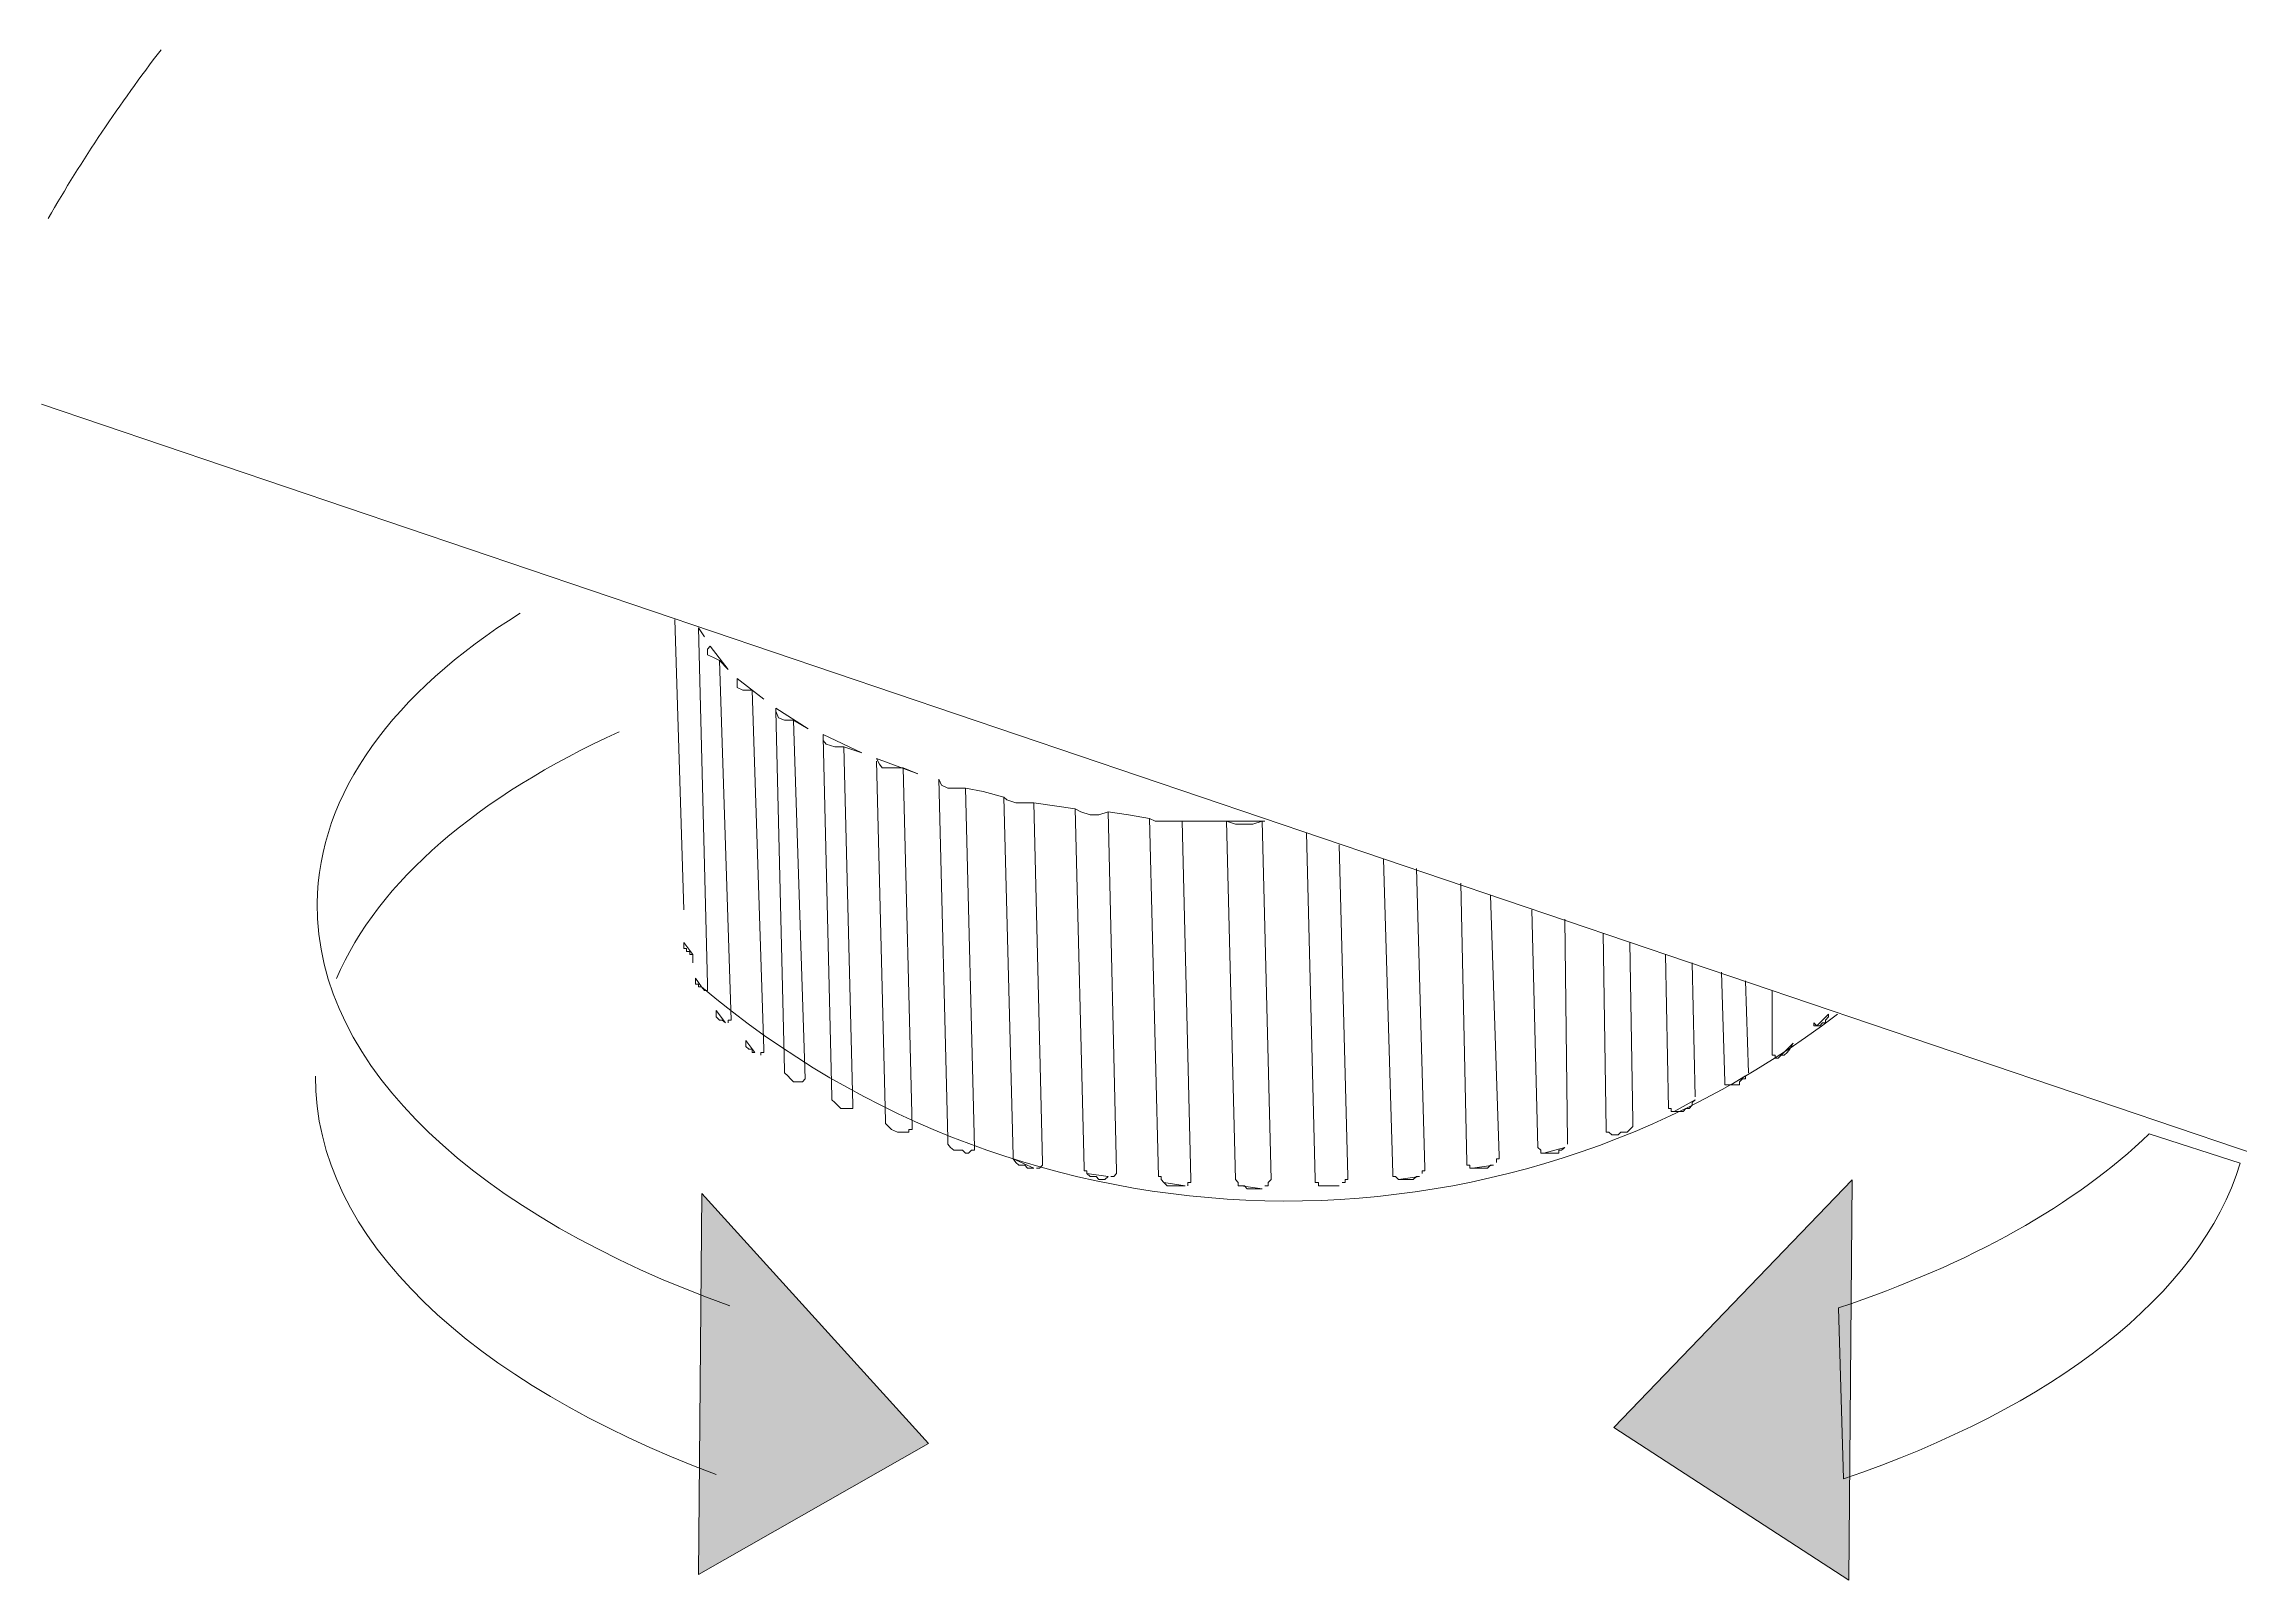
# Model space of a CAD drawing. Header units: metres. Extents: x -27.1 to 47.9, y -10.7 to 6.6.
# Drawn here: x 28.826 to 29.376, y -3.541 to -3.157 of the extents above; entities that cross this region are included whole.
import ezdxf

# ---------------------------------------------------------------- set-up
doc = ezdxf.new("R2010")
doc.units = ezdxf.units.M
doc.header["$MEASUREMENT"] = 0
doc.layers.add('PDF_Working_Num_Penna__7_Num_Penna__7_Num_Penna__7_Num_Penna__7_Num_Penna__7_Num_Penna__7', color=7, linetype='Continuous', lineweight=18)
doc.styles.add('GENERATED_STYLE_1', font='Arial')

msp = doc.modelspace()

# ---------------------------------------------------------------- hatches: boundary and pattern name
at = {"layer": 'PDF_Working_Num_Penna__7_Num_Penna__7_Num_Penna__7_Num_Penna__7_Num_Penna__7_Num_Penna__7', "linetype": 'Continuous', "lineweight": 18}
for points in [[(29.27863219770304, -3.441216565500782), (29.21892802916875, -3.503239574614781), (29.27782538461474, -3.541470562213764)], [(28.99051625567406, -3.444660163289517), (28.98964370226004, -3.540085234259186), (29.04730394430397, -3.507304717301167)]]:
    msp.add_hatch(color=7, dxfattribs=at).paths.add_polyline_path(points)

# ---------------------------------------------------------------- linework, layer by layer
at = {"layer": 'PDF_Working_Num_Penna__7_Num_Penna__7_Num_Penna__7_Num_Penna__7_Num_Penna__7_Num_Penna__7', "color": 7, "linetype": 'Continuous', "lineweight": 18, "flags": 128}
for points in [[(28.7863381591553, -3.302160237994432, 0.05845039326233752), (28.77593923490608, -3.390485353787052, 2.414272977141062), (29.15711228260829, -3.009317007035123, 0.123907744724792), (28.97758274304893, -3.054211634976353)], [(29.27497703559337, -3.399716490795866, -0.3524845976389991), (28.99042302393941, -3.392915355281149), (28.99114616752226, -3.393799861481659)]]:
    msp.add_lwpolyline(points, format="xyb", dxfattribs=at)
for points in [[(29.51269226045518, -3.479858728955142), (28.8250663826724, -3.246988566098421)], [(28.99114676516157, -3.393802252038956), (28.99192967267689, -3.393802252038956), (28.99192967267689, -3.392917745838446), (28.99192967267689, -3.392188625862351), (28.98964071406342, -3.303002909442212)], [(28.99711120562176, -3.401891300298331), (28.99711120562176, -3.401215967861457), (28.99783434920461, -3.401215967861457), (28.99488201094075, -3.311133792454313)], [(29.00524686974846, -3.410027562064355), (29.00524686974846, -3.409304418481506), (29.00602977726378, -3.409304418481506), (29.00602977726378, -3.408521510966192), (29.00307743899992, -3.318546910637493)], [(29.01494715362714, -3.416655382174922), (29.01416424611183, -3.416655382174922), (29.01344110252898, -3.416655382174922), (29.01271795894613, -3.415932238592071), (29.01199481536328, -3.415149331076758), (29.01121190784797, -3.414426187493908), (29.01121190784797, -3.41376280784353), (29.00898271316695, -3.323847971447292)], [(29.01494715362714, -3.416657772732217), (29.01567029720998, -3.416657772732217), (29.01639344079285, -3.415934629149371), (29.01344110252898, -3.326139320618068)], [(29.02754120711586, -3.4233441614966), (29.02675829960055, -3.4233441614966), (29.0260351560177, -3.4233441614966), (29.02531201243486, -3.4233441614966), (29.024588868852, -3.422567230374531), (29.02380596133668, -3.421838110398437), (29.02308281775384, -3.421174730748055), (29.02308281775384, -3.420457563558453), (29.0209133870053, -3.330476986836506)], [(29.02754180475518, -3.423346552053897), (29.02832471227049, -3.423346552053897), (29.02832471227049, -3.422563644538584), (29.02603575365703, -3.332768336007281)], [(29.04164131170274, -3.429253021499588), (29.0409181681199, -3.429253021499588), (29.04019502453704, -3.429253021499588), (29.0394718809542, -3.429253021499588), (29.03796582985603, -3.428589641849206), (29.03724268627318, -3.427860521873112), (29.03645977875788, -3.427137378290268), (29.03645977875788, -3.426473998639882), (29.03423058407686, -3.336397799625988)], [(29.04164250698139, -3.429252423860263), (29.04236565056424, -3.429252423860263), (29.04236565056424, -3.428589044209882), (29.04320832201202, -3.428589044209882), (29.04320832201202, -3.427865900627034), (29.04091936339854, -3.338004851770019)], [(29.05724627210914, -3.434550496473441), (29.05652312852629, -3.434550496473441), (29.05579998494344, -3.433767588958125), (29.0550768413606, -3.433767588958125), (29.05429393384528, -3.433767588958125), (29.05357079026243, -3.433767588958125), (29.05278788274711, -3.433104209307743), (29.05212450309674, -3.432261537859962), (29.05212450309674, -3.430875014626736), (29.04983554448326, -3.340900414298031)], [(29.04983733740123, -3.340902207216006), (29.05056048098408, -3.342408258314169), (29.05212629601471, -3.343137378290263), (29.05429572676325, -3.343137378290263), (29.05652492144426, -3.343137378290263), (29.06092354687381, -3.343974073344798), (29.06616484375115, -3.345420360510494)], [(29.05724866266644, -3.434552289391413), (29.05803157018175, -3.433769381876101), (29.0587547137646, -3.433769381876101), (29.0587547137646, -3.433106002225716), (29.05652551908358, -3.343137378290263)], [(29.06845440000396, -3.435998576557111), (29.06845440000396, -3.435275432974264), (29.06616544139047, -3.345420360510494)], [(29.06616663666912, -3.345422153428466), (29.06688978025197, -3.346085533078847), (29.06911897493298, -3.346826605841435), (29.07140793354646, -3.346826605841435), (29.07363712822747, -3.346826605841435), (29.07881866117233, -3.347591584177012), (29.08400019411721, -3.348320704153104)], [(29.07436086944964, -3.438287535170587), (29.07508401303249, -3.438287535170587), (29.07580715661534, -3.437570367980988), (29.07580715661534, -3.436901011937358), (29.07363772586679, -3.346824812923463)], [(29.08696568044621, -3.439674058403812), (29.08696568044621, -3.439010678753431), (29.08629034800934, -3.439010678753431), (29.08629034800934, -3.438287535170587), (29.08400138939585, -3.348318911235132)], [(29.08400138939585, -3.348321301792427), (29.08545962934805, -3.349050421768522), (29.08773663517502, -3.349833329283839), (29.08996582985603, -3.349833329283839), (29.09225478846952, -3.349050421768522), (29.09733472272918, -3.349833329283839), (29.10261785435925, -3.350729788270838)], [(29.09293191382437, -3.440400190183287), (29.09365505740722, -3.440400190183287), (29.09437820099005, -3.439677046600436), (29.09437820099005, -3.439013666950058), (29.09225658138748, -3.34905101940785)], [(29.10624851325661, -3.44190624128145), (29.10558513360622, -3.441183097698603), (29.10558513360622, -3.440400190183287), (29.10485003723688, -3.440400190183287), (29.10262084255587, -3.350730385910166)], [(29.10262203783453, -3.350732776467461), (29.10408027778671, -3.351384203331351), (29.10624970853525, -3.351384203331351), (29.10926181073158, -3.351384203331351), (29.11076786182974, -3.351384203331351), (29.11667253835745, -3.351384203331351), (29.12191383523479, -3.351384203331351)], [(29.11221534427409, -3.442687355878789), (29.11221534427409, -3.441904448363474), (29.11299825178941, -3.441904448363474), (29.11299825178941, -3.441181304780627), (29.1107690571084, -3.351385996249324)], [(29.12559110999947, -3.442687953518115), (29.12486796641662, -3.442687953518115), (29.12486796641662, -3.441905046002799), (29.12414482283377, -3.441181902419951), (29.12191562815277, -3.351386593888648)], [(29.13149817708449, -3.442687355878789), (29.13238268328499, -3.442687355878789), (29.13238268328499, -3.441904448363474), (29.13306399211512, -3.441181304780627), (29.1308347974341, -3.351385996249324)], [(29.14499406831413, -3.442687953518115), (29.14499406831413, -3.441905046002799), (29.14415139686636, -3.441905046002799), (29.14415139686636, -3.441181902419951), (29.1419819661178, -3.354231357074066)], [(29.15089814720251, -3.441905643642122), (29.15168105471783, -3.441905643642122), (29.15168105471783, -3.441182500059276), (29.15234443436822, -3.441182500059276), (29.15234443436822, -3.440399592543959), (29.15011523968721, -3.357351631988159)], [(29.16499765415008, -3.441181902419951), (29.16427451056723, -3.440398994904636), (29.16355136698438, -3.440398994904636), (29.16355136698438, -3.439675851321788), (29.16126240837091, -3.360918941117097)], [(29.17096388752824, -3.439675851321788), (29.17096388752824, -3.439012471671406), (29.17162726717861, -3.439012471671406), (29.17162726717861, -3.438289328088559), (29.16951760036254, -3.363261687269794)], [(29.18355734337762, -3.438284546973963), (29.18283419979478, -3.438284546973963), (29.18283419979478, -3.437567379784363), (29.18211105621193, -3.437567379784363), (29.18211105621193, -3.436898023740732), (29.18060500511377, -3.366932388001903)], [(29.18952297911646, -3.436898023740732), (29.18952297911646, -3.436001564753732), (29.19024612269931, -3.436001564753732), (29.19024612269931, -3.435278421170884), (29.18807669195077, -3.369944490198225)], [(29.20139448666165, -3.434550496473441), (29.20067134307882, -3.434550496473441), (29.20067134307882, -3.433767588958125), (29.1998884355635, -3.433104209307743), (29.1984421483978, -3.37357335617761)], [(29.20735892712184, -3.432263928417262), (29.20735892712184, -3.431600548766881), (29.20663578353899, -3.375966304033575)], [(29.21845888229888, -3.42997317688581), (29.21772378592955, -3.429250033302961), (29.21700064234669, -3.429250033302961), (29.21700064234669, -3.428586653652585), (29.21627749876385, -3.37947863034465)], [(29.21845947993822, -3.429976165082434), (29.21929019859951, -3.429976165082434), (29.22001334218235, -3.429976165082434), (29.22068867461923, -3.429253021499588), (29.22145962934805, -3.429253021499588), (29.22224253686336, -3.429253021499588), (29.2229656804462, -3.428589641849206), (29.22368882402905, -3.427860521873112), (29.22368882402905, -3.426473998639882), (29.2229656804462, -3.381770577154748)], [(29.23406503798393, -3.424069695636745), (29.23334189440108, -3.424069695636745), (29.23334189440108, -3.423346552053897), (29.23261875081824, -3.423346552053897), (29.23188365444889, -3.384786862826347)], [(29.2393069325006, -3.420457563558453), (29.23857183613125, -3.386894139085123)], [(29.24822490650328, -3.417446656640778), (29.24750176292044, -3.417446656640778), (29.24671885540511, -3.417446656640778), (29.24671885540511, -3.416657772732217), (29.24593594788981, -3.389178316584006)], [(29.25268389350462, -3.414427980411883), (29.2519009859893, -3.391406913625689)], [(29.26009641404848, -3.410750705647204), (29.25937327046562, -3.410750705647204), (29.25937327046562, -3.410027562064355), (29.25859036295031, -3.410027562064355), (29.25859036295031, -3.409304418481506), (29.25859036295031, -3.393801654399633)], [(29.37581612120521, -3.437077315538133), (29.35302215736239, -3.429684517091993)], [(29.27524537565016, -3.473294258612988), (29.27644065429948, -3.516144998191651)]]:
    msp.add_lwpolyline(points, dxfattribs=at)
for points in [[(28.98373484225705, -3.300889059150864), (28.98596403693807, -3.373573953816935)], [(28.98964071406342, -3.303001116524239), (28.99114676516157, -3.305230311205249)], [(28.99259305232728, -3.307521062736701), (28.99192967267689, -3.308297993858768), (28.99192967267689, -3.309750257417708), (28.99337595984259, -3.31041363706809), (28.99488201094075, -3.31113678065094), (28.99711120562176, -3.313425739264415)], [(28.9993409979421, -3.315656129224075), (28.9993409979421, -3.316439036739386), (28.9993409979421, -3.317885323905084), (29.00078728510779, -3.318548703555465), (29.00307624372127, -3.318548703555465), (29.00602858198512, -3.320849614955435)], [(29.00898271316695, -3.323064466292656), (29.00898271316695, -3.323847373807967), (29.0097058567498, -3.325472952771066), (29.01121190784797, -3.326136332421448), (29.01344110252898, -3.326136332421448), (29.01711658437568, -3.328251975630768)], [(29.02091458228395, -3.329706629747009), (29.02091458228395, -3.331206704451923), (29.02163772586679, -3.332103163438924), (29.02380715661533, -3.332766543089309), (29.02603635129635, -3.332766543089309), (29.03055450459084, -3.334278570580715)], [(29.03423118171618, -3.33566449617462), (29.03495432529904, -3.337122736126809), (29.03567746888188, -3.338007242327314), (29.03796642749537, -3.338007242327314), (29.04091876575922, -3.338007242327314), (29.04459424760593, -3.339513293425477)], [(29.1219162257921, -3.351384203331351), (29.1241454204731, -3.352107346914198), (29.12643437908657, -3.352107346914198), (29.12854404590265, -3.352107346914198), (29.13083300451613, -3.351384203331351), (29.13149638416651, -3.351384203331351)], [(28.98819323161907, -3.384786265187021), (28.98747008803622, -3.384786265187021), (28.98747008803622, -3.384045192424434), (28.98662741658844, -3.384045192424434), (28.98662741658844, -3.383280214088858), (28.98596403693807, -3.383280214088858), (28.98596403693807, -3.382598905258739), (28.98596403693807, -3.381768186597453)], [(28.98819323161907, -3.384785667547696), (28.98819323161907, -3.386895334363771)], [(28.99042302393941, -3.392914757641824), (28.98964011642409, -3.392914757641824), (28.98964011642409, -3.392191614058975), (28.98891697284124, -3.392191614058975), (28.98891697284124, -3.391408706543661), (28.98891697284124, -3.390685562960815)], [(28.99409970106475, -3.398821824726836), (28.99409970106475, -3.399712307320592), (28.99409970106475, -3.400387639757469), (28.99488260858007, -3.40121238202551), (28.99554598823046, -3.40121238202551), (28.99638865967824, -3.401893690855628)], [(29.26979610028783, -3.402615639159827), (29.27051924387068, -3.402615639159827), (29.27118262352105, -3.401892495576983), (29.27196553103638, -3.401892495576983), (29.27196553103638, -3.401217163140107), (29.27274843855169, -3.40038644447882), (29.27274843855169, -3.399717088435191)], [(29.26979669792716, -3.402614443881179), (29.26901379041184, -3.402614443881179), (29.26901379041184, -3.401891300298331)], [(29.00151162396929, -3.406350884939), (29.00151162396929, -3.407856936037163), (29.0022945314846, -3.408520315687545), (29.00307743899992, -3.408520315687545), (29.00307743899992, -3.409303223202861), (29.00380058258276, -3.409303223202861)], [(29.26009581640915, -3.410751303286528), (29.26081895999199, -3.410028159703684), (29.26160186750731, -3.410028159703684), (29.26238477502263, -3.409305016120833), (29.26304815467302, -3.408522108605518), (29.26383106218832, -3.407016057507354)], [(29.24822490650328, -3.41744546136213), (29.24894805008613, -3.41744546136213), (29.24967119366897, -3.41744546136213), (29.25045410118429, -3.41744546136213), (29.25045410118429, -3.416656577453566), (29.25117724476713, -3.415933433870722), (29.25190038834999, -3.415933433870722), (29.25190038834999, -3.415150526355407)], [(29.23406623326258, -3.424069695636745), (29.2348491407779, -3.424069695636745), (29.23557228436074, -3.424069695636745), (29.23634323908956, -3.424069695636745), (29.23701857152643, -3.423346552053897), (29.23780147904176, -3.423346552053897), (29.23857243377057, -3.422563644538584), (29.23857243377057, -3.421840500955734), (29.23930753013992, -3.421177121305352)], [(29.06845440000396, -3.435999174196435), (29.06911777965434, -3.436895633183435), (29.06985287602367, -3.43757096562031), (29.07062383075249, -3.43757096562031), (29.07140673826781, -3.43757096562031), (29.07208207070468, -3.438288132809912), (29.0728530254335, -3.438288132809912), (29.07363593294882, -3.438288132809912)], [(29.18355853865627, -3.438287535170587), (29.18428168223912, -3.438287535170587), (29.18506458975444, -3.438287535170587), (29.18584749726975, -3.438287535170587), (29.18651087692013, -3.438287535170587), (29.18729378443544, -3.438287535170587), (29.18807669195077, -3.437570367980988), (29.18879983553362, -3.437570367980988)], [(29.20139448666165, -3.434552289391413), (29.20217739417697, -3.434552289391413), (29.20284077382735, -3.434552289391413), (29.20440658885797, -3.434552289391413), (29.20512973244083, -3.434552289391413), (29.20512973244083, -3.433769381876101), (29.20585287602367, -3.433769381876101), (29.20663578353899, -3.433106002225716)], [(29.08696747336418, -3.439675851321788), (29.087738428093, -3.440398994904636), (29.08846157167585, -3.440398994904636), (29.08924447919117, -3.440398994904636), (29.08996762277402, -3.441181902419951), (29.09070271914335, -3.441181902419951), (29.0914258627262, -3.441181902419951), (29.09225658138748, -3.440398994904636)], [(29.10625030617457, -3.441905643642122), (29.10703321368989, -3.442688551157437), (29.10781612120521, -3.442688551157437), (29.10926240837091, -3.442688551157437), (29.10998555195374, -3.442688551157437), (29.11076845946907, -3.442688551157437), (29.11153941419788, -3.442688551157437)], [(29.12559230527811, -3.442687355878789), (29.1264349767259, -3.442687355878789), (29.12709835637628, -3.443470263394103), (29.1278812638916, -3.443470263394103), (29.12854464354198, -3.443470263394103), (29.12938731498975, -3.443470263394103), (29.13083360215546, -3.443470263394103)], [(29.14499227539615, -3.442687355878789), (29.14571541897899, -3.442687355878789), (29.1471617061447, -3.442687355878789), (29.14794461366001, -3.442687355878789), (29.14866775724286, -3.442687355878789), (29.14939090082571, -3.442687355878789), (29.15011404440855, -3.442687355878789)], [(29.16499884942873, -3.441181902419951), (29.16572199301158, -3.441181902419951), (29.16650490052689, -3.441181902419951), (29.16722804410973, -3.441181902419951), (29.16801095162505, -3.441181902419951), (29.16867433127543, -3.441181902419951), (29.16951700272321, -3.440398994904636), (29.17024014630606, -3.440398994904636)], [(29.27863219770304, -3.441216565500782), (29.27782538461474, -3.541470562213764), (29.21892802916875, -3.503239574614781)], [(28.99051625567406, -3.444660163289517), (28.98964370226004, -3.540085234259186), (29.04730394430397, -3.507304717301167)]]:
    msp.add_lwpolyline(points, close=True, dxfattribs=at)
at = {"layer": 'PDF_Working_Num_Penna__7_Num_Penna__7_Num_Penna__7_Num_Penna__7_Num_Penna__7_Num_Penna__7', "color": 7, "linetype": 'Continuous', "lineweight": 18}
msp.add_arc((29.15645430891627, -3.390480454442933), 0.3805557717618733, 142.3840134134863, 150.0376740701739, dxfattribs=at)
for points in [[(28.89414691457142, -3.372003955311031), (28.89440389948103, -3.344339230972176), (28.91333711328649, -3.319136780650945), (28.94494625716813, -3.299301131465223)], [(28.89897942615067, -3.390779392334789), (28.9093663976134, -3.366419613461337), (28.93462861186708, -3.345024125638237), (28.96979968612379, -3.328983486164155)], [(28.99748473019968, -3.47281435423528), (28.9346728371771, -3.450157847437134), (28.89374051983063, -3.413175926026705), (28.89414691457144, -3.372004552950352)], [(28.89374051983063, -3.415219852517068), (28.8933401014831, -3.455763704302514), (28.93294565952882, -3.492201773927492), (28.99407818604908, -3.515007690556813)], [(29.35302215736239, -3.429684517091993), (29.33487185107223, -3.447380617495399), (29.30801393982169, -3.462369411758062), (29.27524537565015, -3.473294258612984)], [(29.35302215736239, -3.429684517091993), (29.33487185107223, -3.447380617495399), (29.30801393982169, -3.462369411758062), (29.27524537565015, -3.473294258612984)], [(29.27644065429948, -3.516144998191651), (29.32884764667958, -3.498299487957078), (29.36584749726974, -3.47009091183277), (29.3758161212052, -3.437077315538134)], [(29.27644065429948, -3.516144998191651), (29.32884764667958, -3.498299487957078), (29.36584749726974, -3.47009091183277), (29.3758161212052, -3.437077315538134)]]:
    msp.add_open_spline(points, degree=3, dxfattribs=at)

# ---------------------------------------------------------------- texts
at = {"layer": 'PDF_Working_Num_Penna__7_Num_Penna__7_Num_Penna__7_Num_Penna__7_Num_Penna__7_Num_Penna__7', "color": 7, "linetype": 'Continuous', "lineweight": 18, "insert": (28.82567836534087, -3.156730905103622), "char_height": 7.700442626624874e-06, "attachment_point": 7, "style": 'GENERATED_STYLE_1'}
msp.add_mtext('\\A1;{\\pql;\\fArial|b0|i0|c0|p34;4x}', dxfattribs=at)

doc.saveas('drawing.dxf')
